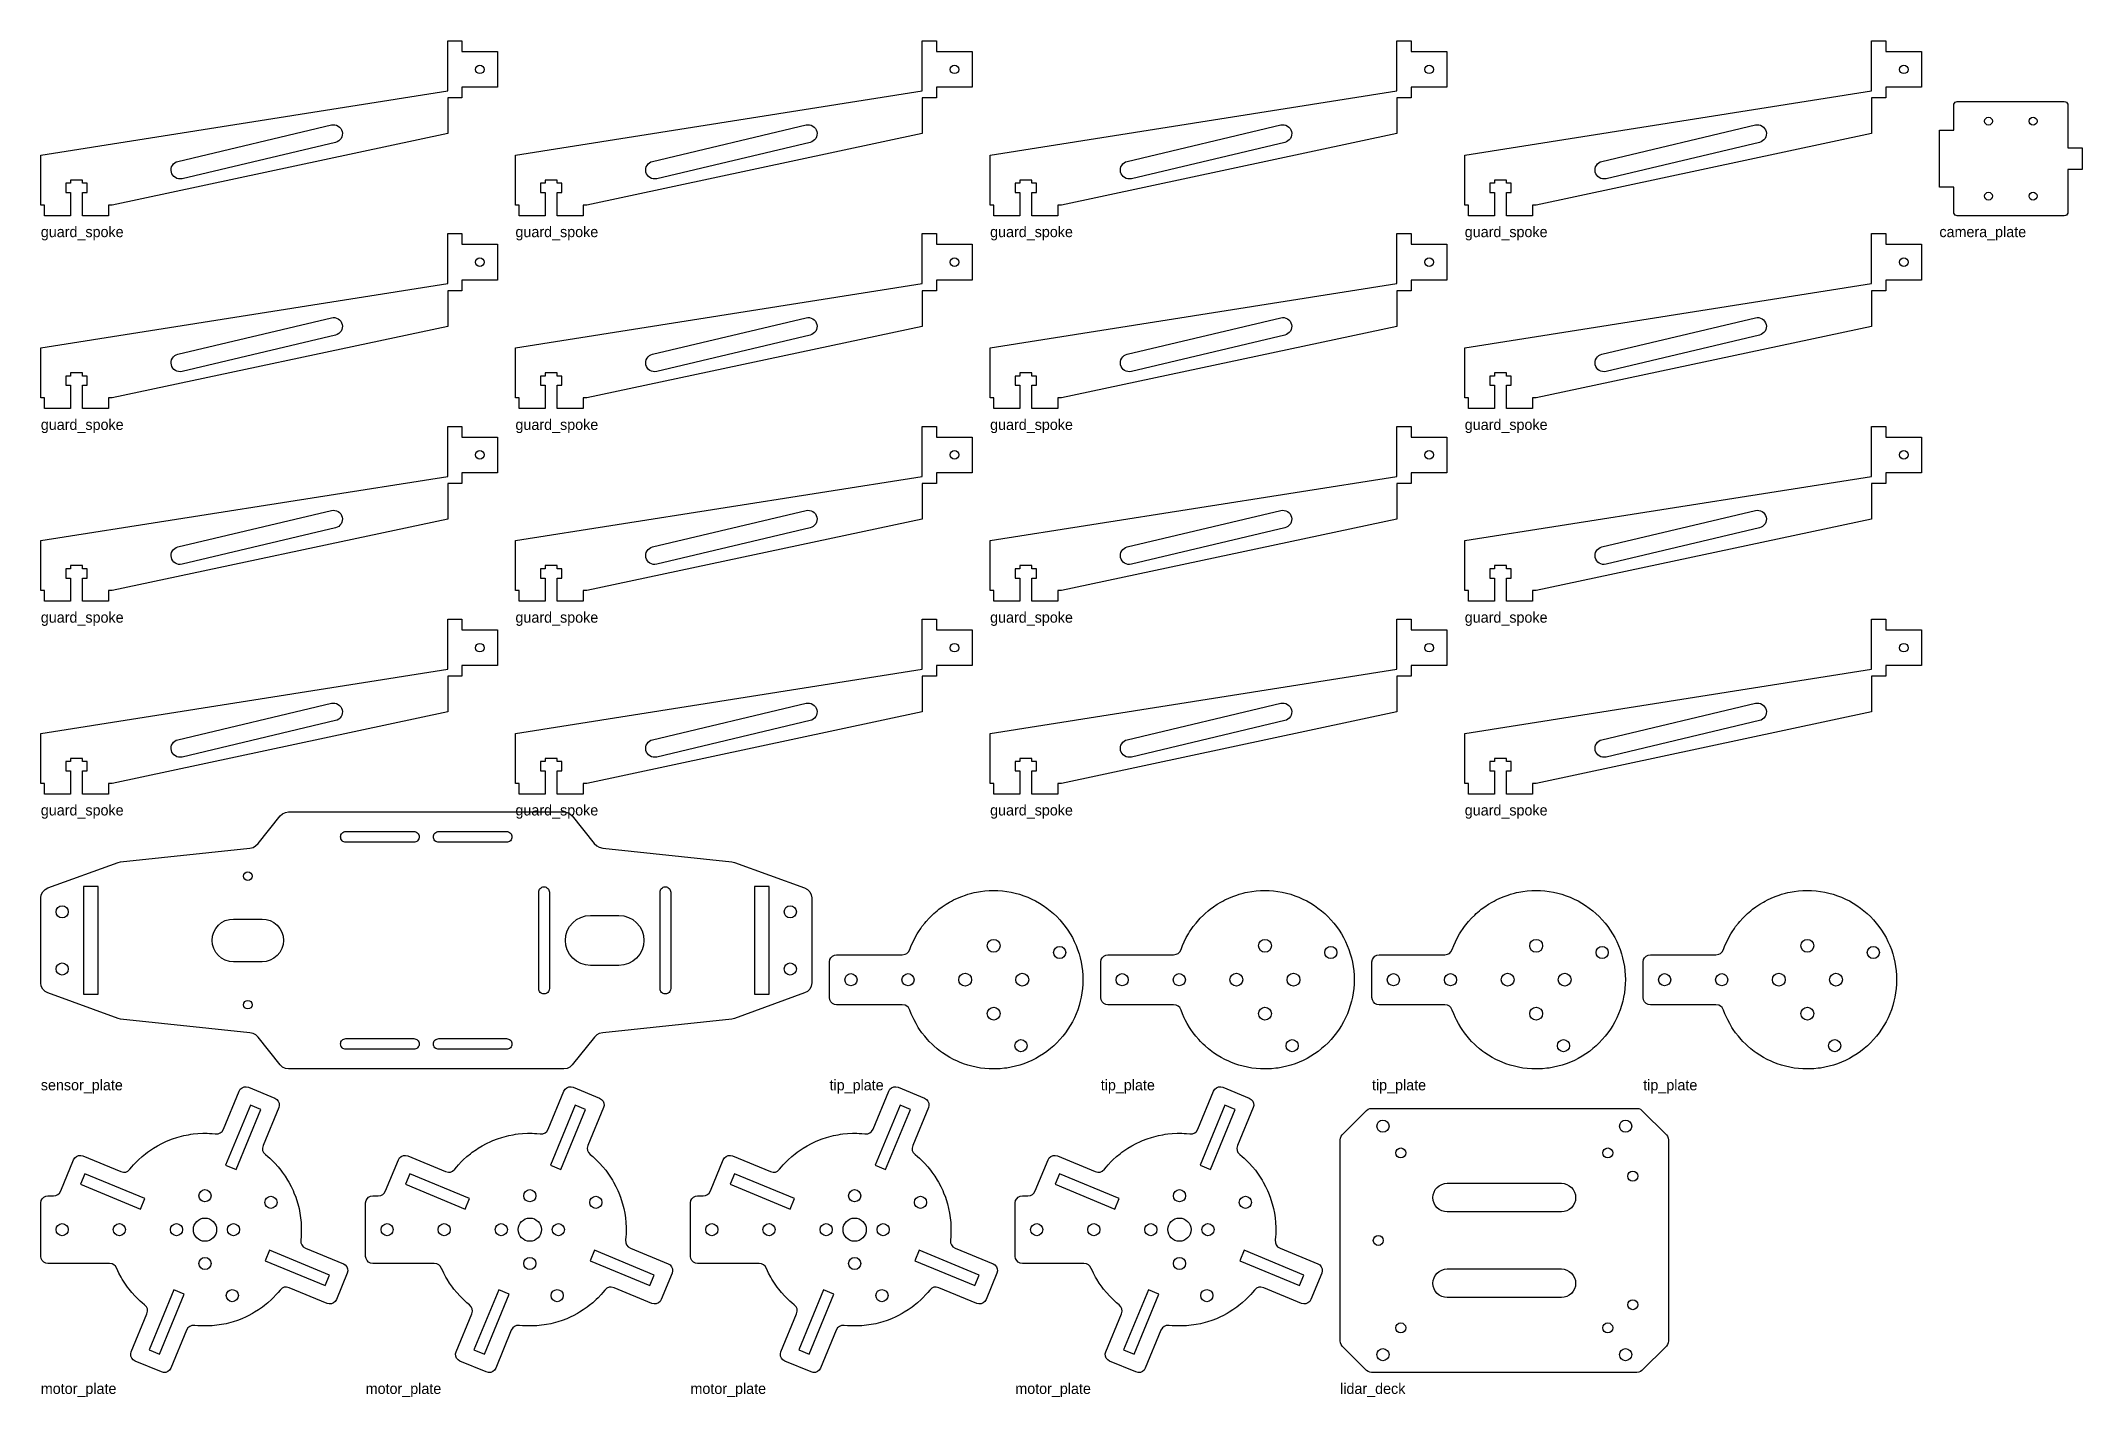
# Model space of a CAD drawing. Header units: millimetres. Extents: x 0 to 572, y -7 to 373.
import ezdxf

# ---------------------------------------------------------------- set-up
doc = ezdxf.new("R2010")
doc.units = ezdxf.units.MM
for name, color, linetype in [('CUT_INNER', 5, 'Continuous'), ('CUT_OUTER', 1, 'Continuous'), ('NOTES', 7, 'Continuous')]:
    doc.layers.add(name, color=color, linetype=linetype)

msp = doc.modelspace()

# ---------------------------------------------------------------- texts
at = {"layer": 'NOTES'}
for s, p in [('guard_spoke', (0, 318.04)), ('guard_spoke', (133, 318.04)), ('guard_spoke', (266, 318.04)), ('guard_spoke', (399, 318.04)), ('camera_plate', (532, 318.04)), ('guard_spoke', (0, 264.04)), ('guard_spoke', (133, 264.04)), ('guard_spoke', (266, 264.04)), ('guard_spoke', (399, 264.04)), ('guard_spoke', (0, 210.04)), ('guard_spoke', (133, 210.04)), ('guard_spoke', (266, 210.04)), ('guard_spoke', (399, 210.04)), ('guard_spoke', (0, 156.04)), ('guard_spoke', (133, 156.04)), ('guard_spoke', (266, 156.04)), ('guard_spoke', (399, 156.04)), ('sensor_plate', (0, 79.04)), ('tip_plate', (221, 79.04)), ('tip_plate', (297, 79.04)), ('tip_plate', (373, 79.04)), ('tip_plate', (449, 79.04)), ('motor_plate', (0, -6)), ('motor_plate', (91.02, -6)), ('motor_plate', (182.04, -6)), ('motor_plate', (273.05, -6)), ('lidar_deck', (364.07, -6))]:
    msp.add_text(s, height=3, dxfattribs=at).set_placement(p)

# ---------------------------------------------------------------- linework, layer by layer
at = {"layer": 'CUT_INNER'}
for points in [[(81.42, 349.47), (81.91, 349.53), (82.4, 349.5), (82.87, 349.38), (83.31, 349.16), (83.7, 348.87), (84.03, 348.5), (84.27, 348.08), (84.43, 347.61), (84.5, 347.13), (84.47, 346.64), (84.34, 346.16), (84.13, 345.72), (83.83, 345.33), (83.46, 345.01), (83.04, 344.76), (82.58, 344.6), (39.58, 334.4), (39.09, 334.34), (38.6, 334.37), (38.13, 334.49), (37.69, 334.71), (37.3, 335), (36.97, 335.37), (36.73, 335.8), (36.57, 336.26), (36.5, 336.74), (36.53, 337.23), (36.66, 337.71), (36.87, 338.15), (37.17, 338.54), (37.54, 338.86), (37.96, 339.11), (38.42, 339.27)], [(214.42, 349.47), (214.91, 349.53), (215.4, 349.5), (215.87, 349.38), (216.31, 349.16), (216.7, 348.87), (217.03, 348.5), (217.27, 348.08), (217.43, 347.61), (217.5, 347.13), (217.47, 346.64), (217.34, 346.16), (217.13, 345.72), (216.83, 345.33), (216.46, 345.01), (216.04, 344.76), (215.58, 344.6), (172.58, 334.4), (172.09, 334.34), (171.6, 334.37), (171.13, 334.49), (170.69, 334.71), (170.3, 335), (169.97, 335.37), (169.73, 335.8), (169.57, 336.26), (169.5, 336.74), (169.53, 337.23), (169.66, 337.71), (169.87, 338.15), (170.17, 338.54), (170.54, 338.86), (170.96, 339.11), (171.42, 339.27)], [(347.42, 349.47), (347.91, 349.53), (348.4, 349.5), (348.87, 349.38), (349.31, 349.16), (349.7, 348.87), (350.03, 348.5), (350.27, 348.08), (350.43, 347.61), (350.5, 347.13), (350.47, 346.64), (350.34, 346.16), (350.13, 345.72), (349.83, 345.33), (349.46, 345.01), (349.04, 344.76), (348.58, 344.6), (305.58, 334.4), (305.09, 334.34), (304.6, 334.37), (304.13, 334.49), (303.69, 334.71), (303.3, 335), (302.97, 335.37), (302.73, 335.8), (302.57, 336.26), (302.5, 336.74), (302.53, 337.23), (302.66, 337.71), (302.87, 338.15), (303.17, 338.54), (303.54, 338.86), (303.96, 339.11), (304.42, 339.27)], [(480.42, 349.47), (480.91, 349.53), (481.4, 349.5), (481.87, 349.38), (482.31, 349.16), (482.7, 348.87), (483.03, 348.5), (483.27, 348.08), (483.43, 347.61), (483.5, 347.13), (483.47, 346.64), (483.34, 346.16), (483.13, 345.72), (482.83, 345.33), (482.46, 345.01), (482.04, 344.76), (481.58, 344.6), (438.58, 334.4), (438.09, 334.34), (437.6, 334.37), (437.13, 334.49), (436.69, 334.71), (436.3, 335), (435.97, 335.37), (435.73, 335.8), (435.57, 336.26), (435.5, 336.74), (435.53, 337.23), (435.66, 337.71), (435.87, 338.15), (436.17, 338.54), (436.54, 338.86), (436.96, 339.11), (437.42, 339.27)], [(81.42, 295.47), (81.91, 295.53), (82.4, 295.5), (82.87, 295.38), (83.31, 295.16), (83.7, 294.87), (84.03, 294.5), (84.27, 294.08), (84.43, 293.61), (84.5, 293.13), (84.47, 292.64), (84.34, 292.16), (84.13, 291.72), (83.83, 291.33), (83.46, 291.01), (83.04, 290.76), (82.58, 290.6), (39.58, 280.4), (39.09, 280.34), (38.6, 280.37), (38.13, 280.49), (37.69, 280.71), (37.3, 281), (36.97, 281.37), (36.73, 281.8), (36.57, 282.26), (36.5, 282.74), (36.53, 283.23), (36.66, 283.71), (36.87, 284.15), (37.17, 284.54), (37.54, 284.86), (37.96, 285.11), (38.42, 285.27)], [(214.42, 295.47), (214.91, 295.53), (215.4, 295.5), (215.87, 295.38), (216.31, 295.16), (216.7, 294.87), (217.03, 294.5), (217.27, 294.08), (217.43, 293.61), (217.5, 293.13), (217.47, 292.64), (217.34, 292.16), (217.13, 291.72), (216.83, 291.33), (216.46, 291.01), (216.04, 290.76), (215.58, 290.6), (172.58, 280.4), (172.09, 280.34), (171.6, 280.37), (171.13, 280.49), (170.69, 280.71), (170.3, 281), (169.97, 281.37), (169.73, 281.8), (169.57, 282.26), (169.5, 282.74), (169.53, 283.23), (169.66, 283.71), (169.87, 284.15), (170.17, 284.54), (170.54, 284.86), (170.96, 285.11), (171.42, 285.27)], [(347.42, 295.47), (347.91, 295.53), (348.4, 295.5), (348.87, 295.38), (349.31, 295.16), (349.7, 294.87), (350.03, 294.5), (350.27, 294.08), (350.43, 293.61), (350.5, 293.13), (350.47, 292.64), (350.34, 292.16), (350.13, 291.72), (349.83, 291.33), (349.46, 291.01), (349.04, 290.76), (348.58, 290.6), (305.58, 280.4), (305.09, 280.34), (304.6, 280.37), (304.13, 280.49), (303.69, 280.71), (303.3, 281), (302.97, 281.37), (302.73, 281.8), (302.57, 282.26), (302.5, 282.74), (302.53, 283.23), (302.66, 283.71), (302.87, 284.15), (303.17, 284.54), (303.54, 284.86), (303.96, 285.11), (304.42, 285.27)], [(480.42, 295.47), (480.91, 295.53), (481.4, 295.5), (481.87, 295.38), (482.31, 295.16), (482.7, 294.87), (483.03, 294.5), (483.27, 294.08), (483.43, 293.61), (483.5, 293.13), (483.47, 292.64), (483.34, 292.16), (483.13, 291.72), (482.83, 291.33), (482.46, 291.01), (482.04, 290.76), (481.58, 290.6), (438.58, 280.4), (438.09, 280.34), (437.6, 280.37), (437.13, 280.49), (436.69, 280.71), (436.3, 281), (435.97, 281.37), (435.73, 281.8), (435.57, 282.26), (435.5, 282.74), (435.53, 283.23), (435.66, 283.71), (435.87, 284.15), (436.17, 284.54), (436.54, 284.86), (436.96, 285.11), (437.42, 285.27)], [(81.42, 241.47), (81.91, 241.53), (82.4, 241.5), (82.87, 241.38), (83.31, 241.16), (83.7, 240.87), (84.03, 240.5), (84.27, 240.08), (84.43, 239.61), (84.5, 239.13), (84.47, 238.64), (84.34, 238.16), (84.13, 237.72), (83.83, 237.33), (83.46, 237.01), (83.04, 236.76), (82.58, 236.6), (39.58, 226.4), (39.09, 226.34), (38.6, 226.37), (38.13, 226.49), (37.69, 226.71), (37.3, 227), (36.97, 227.37), (36.73, 227.8), (36.57, 228.26), (36.5, 228.74), (36.53, 229.23), (36.66, 229.71), (36.87, 230.15), (37.17, 230.54), (37.54, 230.86), (37.96, 231.11), (38.42, 231.27)], [(214.42, 241.47), (214.91, 241.53), (215.4, 241.5), (215.87, 241.38), (216.31, 241.16), (216.7, 240.87), (217.03, 240.5), (217.27, 240.08), (217.43, 239.61), (217.5, 239.13), (217.47, 238.64), (217.34, 238.16), (217.13, 237.72), (216.83, 237.33), (216.46, 237.01), (216.04, 236.76), (215.58, 236.6), (172.58, 226.4), (172.09, 226.34), (171.6, 226.37), (171.13, 226.49), (170.69, 226.71), (170.3, 227), (169.97, 227.37), (169.73, 227.8), (169.57, 228.26), (169.5, 228.74), (169.53, 229.23), (169.66, 229.71), (169.87, 230.15), (170.17, 230.54), (170.54, 230.86), (170.96, 231.11), (171.42, 231.27)], [(347.42, 241.47), (347.91, 241.53), (348.4, 241.5), (348.87, 241.38), (349.31, 241.16), (349.7, 240.87), (350.03, 240.5), (350.27, 240.08), (350.43, 239.61), (350.5, 239.13), (350.47, 238.64), (350.34, 238.16), (350.13, 237.72), (349.83, 237.33), (349.46, 237.01), (349.04, 236.76), (348.58, 236.6), (305.58, 226.4), (305.09, 226.34), (304.6, 226.37), (304.13, 226.49), (303.69, 226.71), (303.3, 227), (302.97, 227.37), (302.73, 227.8), (302.57, 228.26), (302.5, 228.74), (302.53, 229.23), (302.66, 229.71), (302.87, 230.15), (303.17, 230.54), (303.54, 230.86), (303.96, 231.11), (304.42, 231.27)], [(480.42, 241.47), (480.91, 241.53), (481.4, 241.5), (481.87, 241.38), (482.31, 241.16), (482.7, 240.87), (483.03, 240.5), (483.27, 240.08), (483.43, 239.61), (483.5, 239.13), (483.47, 238.64), (483.34, 238.16), (483.13, 237.72), (482.83, 237.33), (482.46, 237.01), (482.04, 236.76), (481.58, 236.6), (438.58, 226.4), (438.09, 226.34), (437.6, 226.37), (437.13, 226.49), (436.69, 226.71), (436.3, 227), (435.97, 227.37), (435.73, 227.8), (435.57, 228.26), (435.5, 228.74), (435.53, 229.23), (435.66, 229.71), (435.87, 230.15), (436.17, 230.54), (436.54, 230.86), (436.96, 231.11), (437.42, 231.27)], [(81.42, 187.47), (81.91, 187.53), (82.4, 187.5), (82.87, 187.38), (83.31, 187.16), (83.7, 186.87), (84.03, 186.5), (84.27, 186.08), (84.43, 185.61), (84.5, 185.13), (84.47, 184.64), (84.34, 184.16), (84.13, 183.72), (83.83, 183.33), (83.46, 183.01), (83.04, 182.76), (82.58, 182.6), (39.58, 172.4), (39.09, 172.34), (38.6, 172.37), (38.13, 172.49), (37.69, 172.71), (37.3, 173), (36.97, 173.37), (36.73, 173.8), (36.57, 174.26), (36.5, 174.74), (36.53, 175.23), (36.66, 175.71), (36.87, 176.15), (37.17, 176.54), (37.54, 176.86), (37.96, 177.11), (38.42, 177.27)], [(214.42, 187.47), (214.91, 187.53), (215.4, 187.5), (215.87, 187.38), (216.31, 187.16), (216.7, 186.87), (217.03, 186.5), (217.27, 186.08), (217.43, 185.61), (217.5, 185.13), (217.47, 184.64), (217.34, 184.16), (217.13, 183.72), (216.83, 183.33), (216.46, 183.01), (216.04, 182.76), (215.58, 182.6), (172.58, 172.4), (172.09, 172.34), (171.6, 172.37), (171.13, 172.49), (170.69, 172.71), (170.3, 173), (169.97, 173.37), (169.73, 173.8), (169.57, 174.26), (169.5, 174.74), (169.53, 175.23), (169.66, 175.71), (169.87, 176.15), (170.17, 176.54), (170.54, 176.86), (170.96, 177.11), (171.42, 177.27)], [(347.42, 187.47), (347.91, 187.53), (348.4, 187.5), (348.87, 187.38), (349.31, 187.16), (349.7, 186.87), (350.03, 186.5), (350.27, 186.08), (350.43, 185.61), (350.5, 185.13), (350.47, 184.64), (350.34, 184.16), (350.13, 183.72), (349.83, 183.33), (349.46, 183.01), (349.04, 182.76), (348.58, 182.6), (305.58, 172.4), (305.09, 172.34), (304.6, 172.37), (304.13, 172.49), (303.69, 172.71), (303.3, 173), (302.97, 173.37), (302.73, 173.8), (302.57, 174.26), (302.5, 174.74), (302.53, 175.23), (302.66, 175.71), (302.87, 176.15), (303.17, 176.54), (303.54, 176.86), (303.96, 177.11), (304.42, 177.27)], [(480.42, 187.47), (480.91, 187.53), (481.4, 187.5), (481.87, 187.38), (482.31, 187.16), (482.7, 186.87), (483.03, 186.5), (483.27, 186.08), (483.43, 185.61), (483.5, 185.13), (483.47, 184.64), (483.34, 184.16), (483.13, 183.72), (482.83, 183.33), (482.46, 183.01), (482.04, 182.76), (481.58, 182.6), (438.58, 172.4), (438.09, 172.34), (437.6, 172.37), (437.13, 172.49), (436.69, 172.71), (436.3, 173), (435.97, 173.37), (435.73, 173.8), (435.57, 174.26), (435.5, 174.74), (435.53, 175.23), (435.66, 175.71), (435.87, 176.15), (436.17, 176.54), (436.54, 176.86), (436.96, 177.11), (437.42, 177.27)], [(104.5, 151.54), (104.79, 151.51), (105.07, 151.42), (105.33, 151.28), (105.56, 151.1), (105.75, 150.87), (105.89, 150.61), (105.97, 150.33), (106, 150.04), (105.97, 149.74), (105.89, 149.46), (105.75, 149.2), (105.56, 148.97), (105.33, 148.79), (105.07, 148.65), (104.79, 148.56), (104.5, 148.54), (85.5, 148.54), (85.21, 148.56), (84.93, 148.65), (84.67, 148.79), (84.44, 148.97), (84.25, 149.2), (84.11, 149.46), (84.03, 149.74), (84, 150.04), (84.03, 150.33), (84.11, 150.61), (84.25, 150.87), (84.44, 151.1), (84.67, 151.28), (84.93, 151.42), (85.21, 151.51), (85.5, 151.54)], [(130.5, 151.54), (130.79, 151.51), (131.07, 151.42), (131.33, 151.28), (131.56, 151.1), (131.75, 150.87), (131.89, 150.61), (131.97, 150.33), (132, 150.04), (131.97, 149.74), (131.89, 149.46), (131.75, 149.2), (131.56, 148.97), (131.33, 148.79), (131.07, 148.65), (130.79, 148.56), (130.5, 148.54), (111.5, 148.54), (111.21, 148.56), (110.93, 148.65), (110.67, 148.79), (110.44, 148.97), (110.25, 149.2), (110.11, 149.46), (110.03, 149.74), (110, 150.04), (110.03, 150.33), (110.11, 150.61), (110.25, 150.87), (110.44, 151.1), (110.67, 151.28), (110.93, 151.42), (111.21, 151.51), (111.5, 151.54)], [(16.08, 105.96), (16.08, 136.11), (11.92, 136.11), (11.92, 105.96)], [(139.5, 134.54), (139.53, 134.83), (139.61, 135.11), (139.75, 135.37), (139.94, 135.6), (140.17, 135.78), (140.43, 135.92), (140.71, 136.01), (141, 136.04), (141.29, 136.01), (141.57, 135.92), (141.83, 135.78), (142.06, 135.6), (142.25, 135.37), (142.39, 135.11), (142.47, 134.83), (142.5, 134.54), (142.5, 107.54), (142.47, 107.24), (142.39, 106.96), (142.25, 106.7), (142.06, 106.47), (141.83, 106.29), (141.57, 106.15), (141.29, 106.06), (141, 106.04), (140.71, 106.06), (140.43, 106.15), (140.17, 106.29), (139.94, 106.47), (139.75, 106.7), (139.61, 106.96), (139.53, 107.24), (139.5, 107.54)], [(173.5, 134.54), (173.53, 134.83), (173.61, 135.11), (173.75, 135.37), (173.94, 135.6), (174.17, 135.78), (174.43, 135.92), (174.71, 136.01), (175, 136.04), (175.29, 136.01), (175.57, 135.92), (175.83, 135.78), (176.06, 135.6), (176.25, 135.37), (176.39, 135.11), (176.47, 134.83), (176.5, 134.54), (176.5, 107.54), (176.47, 107.24), (176.39, 106.96), (176.25, 106.7), (176.06, 106.47), (175.83, 106.29), (175.57, 106.15), (175.29, 106.06), (175, 106.04), (174.71, 106.06), (174.43, 106.15), (174.17, 106.29), (173.94, 106.47), (173.75, 106.7), (173.61, 106.96), (173.53, 107.24), (173.5, 107.54)], [(204.07, 105.96), (204.07, 136.11), (199.93, 136.11), (199.93, 105.96)], [(62, 127.04), (63.17, 126.92), (64.3, 126.58), (65.33, 126.02), (66.24, 125.28), (66.99, 124.37), (67.54, 123.33), (67.88, 122.21), (68, 121.04), (67.88, 119.87), (67.54, 118.74), (66.99, 117.7), (66.24, 116.79), (65.33, 116.05), (64.3, 115.49), (63.17, 115.15), (62, 115.04), (54, 115.04), (52.83, 115.15), (51.7, 115.49), (50.67, 116.05), (49.76, 116.79), (49.01, 117.7), (48.46, 118.74), (48.12, 119.87), (48, 121.04), (48.12, 122.21), (48.46, 123.33), (49.01, 124.37), (49.76, 125.28), (50.67, 126.02), (51.7, 126.58), (52.83, 126.92), (54, 127.04)], [(162, 128.04), (163.37, 127.9), (164.68, 127.5), (165.89, 126.86), (166.95, 125.99), (167.82, 124.92), (168.47, 123.71), (168.87, 122.4), (169, 121.04), (168.87, 119.67), (168.47, 118.36), (167.82, 117.15), (166.95, 116.09), (165.89, 115.22), (164.68, 114.57), (163.37, 114.17), (162, 114.04), (154, 114.04), (152.63, 114.17), (151.32, 114.57), (150.11, 115.22), (149.05, 116.09), (148.18, 117.15), (147.53, 118.36), (147.13, 119.67), (147, 121.04), (147.13, 122.4), (147.53, 123.71), (148.18, 124.92), (149.05, 125.99), (150.11, 126.86), (151.32, 127.5), (152.63, 127.9), (154, 128.04)], [(104.5, 93.54), (104.79, 93.51), (105.07, 93.42), (105.33, 93.28), (105.56, 93.1), (105.75, 92.87), (105.89, 92.61), (105.97, 92.33), (106, 92.04), (105.97, 91.74), (105.89, 91.46), (105.75, 91.2), (105.56, 90.97), (105.33, 90.79), (105.07, 90.65), (104.79, 90.56), (104.5, 90.54), (85.5, 90.54), (85.21, 90.56), (84.93, 90.65), (84.67, 90.79), (84.44, 90.97), (84.25, 91.2), (84.11, 91.46), (84.03, 91.74), (84, 92.04), (84.03, 92.33), (84.11, 92.61), (84.25, 92.87), (84.44, 93.1), (84.67, 93.28), (84.93, 93.42), (85.21, 93.51), (85.5, 93.54)], [(130.5, 93.54), (130.79, 93.51), (131.07, 93.42), (131.33, 93.28), (131.56, 93.1), (131.75, 92.87), (131.89, 92.61), (131.97, 92.33), (132, 92.04), (131.97, 91.74), (131.89, 91.46), (131.75, 91.2), (131.56, 90.97), (131.33, 90.79), (131.07, 90.65), (130.79, 90.56), (130.5, 90.54), (111.5, 90.54), (111.21, 90.56), (110.93, 90.65), (110.67, 90.79), (110.44, 90.97), (110.25, 91.2), (110.11, 91.46), (110.03, 91.74), (110, 92.04), (110.03, 92.33), (110.11, 92.61), (110.25, 92.87), (110.44, 93.1), (110.67, 93.28), (110.93, 93.42), (111.21, 93.51), (111.5, 93.54)], [(61.64, 73.67), (58.73, 74.87), (51.79, 58.1), (54.7, 56.9)], [(152.66, 73.67), (149.75, 74.87), (142.8, 58.1), (145.72, 56.9)], [(243.68, 73.67), (240.77, 74.87), (233.82, 58.1), (236.73, 56.9)], [(334.7, 73.67), (331.79, 74.87), (324.84, 58.1), (327.75, 56.9)], [(12.35, 55.66), (11.14, 52.75), (27.91, 45.8), (29.12, 48.72)], [(103.37, 55.66), (102.16, 52.75), (118.93, 45.8), (120.14, 48.72)], [(194.39, 55.66), (193.18, 52.75), (209.95, 45.8), (211.15, 48.72)], [(285.4, 55.66), (284.2, 52.75), (300.97, 45.8), (302.17, 48.72)], [(426.07, 53), (426.85, 52.92), (427.6, 52.7), (428.29, 52.33), (428.9, 51.83), (429.4, 51.22), (429.77, 50.53), (429.99, 49.78), (430.07, 49), (429.99, 48.22), (429.77, 47.47), (429.4, 46.78), (428.9, 46.17), (428.29, 45.67), (427.6, 45.3), (426.85, 45.08), (426.07, 45), (394.07, 45), (393.29, 45.08), (392.54, 45.3), (391.85, 45.67), (391.24, 46.17), (390.75, 46.78), (390.38, 47.47), (390.15, 48.22), (390.07, 49), (390.15, 49.78), (390.38, 50.53), (390.75, 51.22), (391.24, 51.83), (391.85, 52.33), (392.54, 52.7), (393.29, 52.92), (394.07, 53)], [(79.65, 24.37), (80.86, 27.28), (64.09, 34.23), (62.88, 31.32)], [(170.67, 24.37), (171.87, 27.28), (155.1, 34.23), (153.9, 31.32)], [(261.69, 24.37), (262.89, 27.28), (246.12, 34.23), (244.92, 31.32)], [(352.7, 24.37), (353.91, 27.28), (337.14, 34.23), (335.94, 31.32)], [(426.07, 29), (426.85, 28.92), (427.6, 28.7), (428.29, 28.33), (428.9, 27.83), (429.4, 27.22), (429.77, 26.53), (429.99, 25.78), (430.07, 25), (429.99, 24.22), (429.77, 23.47), (429.4, 22.78), (428.9, 22.17), (428.29, 21.67), (427.6, 21.3), (426.85, 21.08), (426.07, 21), (394.07, 21), (393.29, 21.08), (392.54, 21.3), (391.85, 21.67), (391.24, 22.17), (390.75, 22.78), (390.38, 23.47), (390.15, 24.22), (390.07, 25), (390.15, 25.78), (390.38, 26.53), (390.75, 27.22), (391.24, 27.83), (391.85, 28.33), (392.54, 28.7), (393.29, 28.92), (394.07, 29)], [(30.36, 6.37), (33.27, 5.16), (40.21, 21.93), (37.3, 23.14)], [(121.37, 6.37), (124.28, 5.16), (131.23, 21.93), (128.32, 23.14)], [(212.39, 6.37), (215.3, 5.16), (222.25, 21.93), (219.34, 23.14)], [(303.41, 6.37), (306.32, 5.16), (313.27, 21.93), (310.36, 23.14)]]:
    msp.add_lwpolyline(points, close=True, dxfattribs=at)
for centre, radius in [((123, 365.04), 1.2), ((256, 365.04), 1.2), ((389, 365.04), 1.2), ((522, 365.04), 1.2), ((545.75, 350.54), 1.1), ((558.25, 350.54), 1.1), ((545.75, 329.54), 1.1), ((558.25, 329.54), 1.1), ((123, 311.04), 1.2), ((256, 311.04), 1.2), ((389, 311.04), 1.2), ((522, 311.04), 1.2), ((123, 257.04), 1.2), ((256, 257.04), 1.2), ((389, 257.04), 1.2), ((522, 257.04), 1.2), ((123, 203.04), 1.2), ((256, 203.04), 1.2), ((389, 203.04), 1.2), ((522, 203.04), 1.2), ((58, 139.04), 1.2), ((6, 129.04), 1.7), ((210, 129.04), 1.7), ((267, 119.53), 1.8), ((343, 119.53), 1.8), ((419, 119.53), 1.8), ((495, 119.53), 1.8), ((6, 113.04), 1.7), ((210, 113.04), 1.7), ((285.48, 117.68), 1.7), ((361.48, 117.68), 1.7), ((437.48, 117.68), 1.7), ((513.48, 117.68), 1.7), ((227, 110.03), 1.7), ((243, 110.03), 1.7), ((259, 110.03), 1.8), ((275, 110.03), 1.8), ((303, 110.03), 1.7), ((319, 110.03), 1.7), ((335, 110.03), 1.8), ((351, 110.03), 1.8), ((379, 110.03), 1.7), ((395, 110.03), 1.7), ((411, 110.03), 1.8), ((427, 110.03), 1.8), ((455, 110.03), 1.7), ((471, 110.03), 1.7), ((487, 110.03), 1.8), ((503, 110.03), 1.8), ((58, 103.04), 1.2), ((267, 100.53), 1.8), ((343, 100.53), 1.8), ((419, 100.53), 1.8), ((495, 100.53), 1.8), ((274.65, 91.55), 1.7), ((350.65, 91.55), 1.7), ((426.65, 91.55), 1.7), ((502.65, 91.55), 1.7), ((376.07, 69), 1.7), ((444.07, 69), 1.7), ((381.07, 61.5), 1.4), ((439.07, 61.5), 1.4), ((446.07, 55), 1.4), ((46, 49.52), 1.7), ((64.48, 47.67), 1.7), ((137.02, 49.52), 1.7), ((155.5, 47.67), 1.7), ((228.04, 49.52), 1.7), ((246.51, 47.67), 1.7), ((319.05, 49.52), 1.7), ((337.53, 47.67), 1.7), ((6, 40.02), 1.7), ((22, 40.02), 1.7), ((38, 40.02), 1.7), ((46, 40.02), 3.25), ((54, 40.02), 1.7), ((97.02, 40.02), 1.7), ((113.02, 40.02), 1.7), ((129.02, 40.02), 1.7), ((137.02, 40.02), 3.25), ((145.02, 40.02), 1.7), ((188.04, 40.02), 1.7), ((204.04, 40.02), 1.7), ((220.04, 40.02), 1.7), ((228.04, 40.02), 3.25), ((236.04, 40.02), 1.7), ((279.05, 40.02), 1.7), ((295.05, 40.02), 1.7), ((311.05, 40.02), 1.7), ((319.05, 40.02), 3.25), ((327.05, 40.02), 1.7), ((374.77, 37), 1.4), ((46, 30.52), 1.7), ((137.02, 30.52), 1.7), ((228.04, 30.52), 1.7), ((319.05, 30.52), 1.7), ((53.65, 21.54), 1.7), ((144.67, 21.54), 1.7), ((235.69, 21.54), 1.7), ((326.71, 21.54), 1.7), ((446.07, 19), 1.4), ((381.07, 12.5), 1.4), ((439.07, 12.5), 1.4), ((376.07, 5), 1.7), ((444.07, 5), 1.7)]:
    msp.add_circle(centre, radius, dxfattribs=at)
at = {"layer": 'CUT_OUTER'}
for points in [[(11.7, 324.04), (11.7, 330.54), (13, 330.54), (13, 333.14), (11.7, 333.14), (11.7, 334.04), (8.3, 334.04), (8.3, 333.14), (7, 333.14), (7, 330.54), (8.3, 330.54), (8.3, 324.04), (1, 324.04), (1, 327.04), (0, 327.04), (0, 341.04), (114, 359.04), (114, 373.04), (118, 373.04), (118, 370.04), (128, 370.04), (128, 360.04), (118, 360.04), (118, 357.04), (114, 357.04), (114, 347.04), (20, 327.04), (19, 327.04), (19, 324.04)], [(144.7, 324.04), (144.7, 330.54), (146, 330.54), (146, 333.14), (144.7, 333.14), (144.7, 334.04), (141.3, 334.04), (141.3, 333.14), (140, 333.14), (140, 330.54), (141.3, 330.54), (141.3, 324.04), (134, 324.04), (134, 327.04), (133, 327.04), (133, 341.04), (247, 359.04), (247, 373.04), (251, 373.04), (251, 370.04), (261, 370.04), (261, 360.04), (251, 360.04), (251, 357.04), (247, 357.04), (247, 347.04), (153, 327.04), (152, 327.04), (152, 324.04)], [(277.7, 324.04), (277.7, 330.54), (279, 330.54), (279, 333.14), (277.7, 333.14), (277.7, 334.04), (274.3, 334.04), (274.3, 333.14), (273, 333.14), (273, 330.54), (274.3, 330.54), (274.3, 324.04), (267, 324.04), (267, 327.04), (266, 327.04), (266, 341.04), (380, 359.04), (380, 373.04), (384, 373.04), (384, 370.04), (394, 370.04), (394, 360.04), (384, 360.04), (384, 357.04), (380, 357.04), (380, 347.04), (286, 327.04), (285, 327.04), (285, 324.04)], [(410.7, 324.04), (410.7, 330.54), (412, 330.54), (412, 333.14), (410.7, 333.14), (410.7, 334.04), (407.3, 334.04), (407.3, 333.14), (406, 333.14), (406, 330.54), (407.3, 330.54), (407.3, 324.04), (400, 324.04), (400, 327.04), (399, 327.04), (399, 341.04), (513, 359.04), (513, 373.04), (517, 373.04), (517, 370.04), (527, 370.04), (527, 360.04), (517, 360.04), (517, 357.04), (513, 357.04), (513, 347.04), (419, 327.04), (418, 327.04), (418, 324.04)], [(572, 343.04), (572, 337.04), (568, 337.04), (568, 325.04), (567.95, 324.73), (567.81, 324.45), (567.59, 324.23), (567.31, 324.08), (567, 324.04), (537, 324.04), (536.69, 324.08), (536.41, 324.23), (536.19, 324.45), (536.05, 324.73), (536, 325.04), (536, 332.04), (532, 332.04), (532, 348.04), (536, 348.04), (536, 355.04), (536.05, 355.34), (536.19, 355.62), (536.41, 355.84), (536.69, 355.99), (537, 356.04), (567, 356.04), (567.31, 355.99), (567.59, 355.84), (567.81, 355.62), (567.95, 355.34), (568, 355.04), (568, 343.04)], [(11.7, 270.04), (11.7, 276.54), (13, 276.54), (13, 279.14), (11.7, 279.14), (11.7, 280.04), (8.3, 280.04), (8.3, 279.14), (7, 279.14), (7, 276.54), (8.3, 276.54), (8.3, 270.04), (1, 270.04), (1, 273.04), (0, 273.04), (0, 287.04), (114, 305.04), (114, 319.04), (118, 319.04), (118, 316.04), (128, 316.04), (128, 306.04), (118, 306.04), (118, 303.04), (114, 303.04), (114, 293.04), (20, 273.04), (19, 273.04), (19, 270.04)], [(144.7, 270.04), (144.7, 276.54), (146, 276.54), (146, 279.14), (144.7, 279.14), (144.7, 280.04), (141.3, 280.04), (141.3, 279.14), (140, 279.14), (140, 276.54), (141.3, 276.54), (141.3, 270.04), (134, 270.04), (134, 273.04), (133, 273.04), (133, 287.04), (247, 305.04), (247, 319.04), (251, 319.04), (251, 316.04), (261, 316.04), (261, 306.04), (251, 306.04), (251, 303.04), (247, 303.04), (247, 293.04), (153, 273.04), (152, 273.04), (152, 270.04)], [(277.7, 270.04), (277.7, 276.54), (279, 276.54), (279, 279.14), (277.7, 279.14), (277.7, 280.04), (274.3, 280.04), (274.3, 279.14), (273, 279.14), (273, 276.54), (274.3, 276.54), (274.3, 270.04), (267, 270.04), (267, 273.04), (266, 273.04), (266, 287.04), (380, 305.04), (380, 319.04), (384, 319.04), (384, 316.04), (394, 316.04), (394, 306.04), (384, 306.04), (384, 303.04), (380, 303.04), (380, 293.04), (286, 273.04), (285, 273.04), (285, 270.04)], [(410.7, 270.04), (410.7, 276.54), (412, 276.54), (412, 279.14), (410.7, 279.14), (410.7, 280.04), (407.3, 280.04), (407.3, 279.14), (406, 279.14), (406, 276.54), (407.3, 276.54), (407.3, 270.04), (400, 270.04), (400, 273.04), (399, 273.04), (399, 287.04), (513, 305.04), (513, 319.04), (517, 319.04), (517, 316.04), (527, 316.04), (527, 306.04), (517, 306.04), (517, 303.04), (513, 303.04), (513, 293.04), (419, 273.04), (418, 273.04), (418, 270.04)], [(11.7, 216.04), (11.7, 222.54), (13, 222.54), (13, 225.14), (11.7, 225.14), (11.7, 226.04), (8.3, 226.04), (8.3, 225.14), (7, 225.14), (7, 222.54), (8.3, 222.54), (8.3, 216.04), (1, 216.04), (1, 219.04), (0, 219.04), (0, 233.04), (114, 251.04), (114, 265.04), (118, 265.04), (118, 262.04), (128, 262.04), (128, 252.04), (118, 252.04), (118, 249.04), (114, 249.04), (114, 239.04), (20, 219.04), (19, 219.04), (19, 216.04)], [(144.7, 216.04), (144.7, 222.54), (146, 222.54), (146, 225.14), (144.7, 225.14), (144.7, 226.04), (141.3, 226.04), (141.3, 225.14), (140, 225.14), (140, 222.54), (141.3, 222.54), (141.3, 216.04), (134, 216.04), (134, 219.04), (133, 219.04), (133, 233.04), (247, 251.04), (247, 265.04), (251, 265.04), (251, 262.04), (261, 262.04), (261, 252.04), (251, 252.04), (251, 249.04), (247, 249.04), (247, 239.04), (153, 219.04), (152, 219.04), (152, 216.04)], [(277.7, 216.04), (277.7, 222.54), (279, 222.54), (279, 225.14), (277.7, 225.14), (277.7, 226.04), (274.3, 226.04), (274.3, 225.14), (273, 225.14), (273, 222.54), (274.3, 222.54), (274.3, 216.04), (267, 216.04), (267, 219.04), (266, 219.04), (266, 233.04), (380, 251.04), (380, 265.04), (384, 265.04), (384, 262.04), (394, 262.04), (394, 252.04), (384, 252.04), (384, 249.04), (380, 249.04), (380, 239.04), (286, 219.04), (285, 219.04), (285, 216.04)], [(410.7, 216.04), (410.7, 222.54), (412, 222.54), (412, 225.14), (410.7, 225.14), (410.7, 226.04), (407.3, 226.04), (407.3, 225.14), (406, 225.14), (406, 222.54), (407.3, 222.54), (407.3, 216.04), (400, 216.04), (400, 219.04), (399, 219.04), (399, 233.04), (513, 251.04), (513, 265.04), (517, 265.04), (517, 262.04), (527, 262.04), (527, 252.04), (517, 252.04), (517, 249.04), (513, 249.04), (513, 239.04), (419, 219.04), (418, 219.04), (418, 216.04)], [(11.7, 162.04), (11.7, 168.54), (13, 168.54), (13, 171.14), (11.7, 171.14), (11.7, 172.04), (8.3, 172.04), (8.3, 171.14), (7, 171.14), (7, 168.54), (8.3, 168.54), (8.3, 162.04), (1, 162.04), (1, 165.04), (0, 165.04), (0, 179.04), (114, 197.04), (114, 211.04), (118, 211.04), (118, 208.04), (128, 208.04), (128, 198.04), (118, 198.04), (118, 195.04), (114, 195.04), (114, 185.04), (20, 165.04), (19, 165.04), (19, 162.04)], [(144.7, 162.04), (144.7, 168.54), (146, 168.54), (146, 171.14), (144.7, 171.14), (144.7, 172.04), (141.3, 172.04), (141.3, 171.14), (140, 171.14), (140, 168.54), (141.3, 168.54), (141.3, 162.04), (134, 162.04), (134, 165.04), (133, 165.04), (133, 179.04), (247, 197.04), (247, 211.04), (251, 211.04), (251, 208.04), (261, 208.04), (261, 198.04), (251, 198.04), (251, 195.04), (247, 195.04), (247, 185.04), (153, 165.04), (152, 165.04), (152, 162.04)], [(277.7, 162.04), (277.7, 168.54), (279, 168.54), (279, 171.14), (277.7, 171.14), (277.7, 172.04), (274.3, 172.04), (274.3, 171.14), (273, 171.14), (273, 168.54), (274.3, 168.54), (274.3, 162.04), (267, 162.04), (267, 165.04), (266, 165.04), (266, 179.04), (380, 197.04), (380, 211.04), (384, 211.04), (384, 208.04), (394, 208.04), (394, 198.04), (384, 198.04), (384, 195.04), (380, 195.04), (380, 185.04), (286, 165.04), (285, 165.04), (285, 162.04)], [(410.7, 162.04), (410.7, 168.54), (412, 168.54), (412, 171.14), (410.7, 171.14), (410.7, 172.04), (407.3, 172.04), (407.3, 171.14), (406, 171.14), (406, 168.54), (407.3, 168.54), (407.3, 162.04), (400, 162.04), (400, 165.04), (399, 165.04), (399, 179.04), (513, 197.04), (513, 211.04), (517, 211.04), (517, 208.04), (527, 208.04), (527, 198.04), (517, 198.04), (517, 195.04), (513, 195.04), (513, 185.04), (419, 165.04), (418, 165.04), (418, 162.04)], [(0, 132.93), (0.14, 133.84), (0.54, 134.66), (1.17, 135.31), (1.97, 135.75), (21.65, 142.91), (22.37, 143.07), (58.55, 146.88), (59.51, 147.11), (60.19, 147.49), (60.9, 148.17), (67.1, 155.91), (67.75, 156.52), (68.56, 156.9), (69.44, 157.04), (146.56, 157.04), (147.44, 156.9), (148.25, 156.52), (148.9, 155.91), (155.09, 148.17), (155.8, 147.49), (156.49, 147.12), (157.44, 146.89), (193.63, 143.07), (194.35, 142.91), (214.03, 135.75), (214.83, 135.31), (215.46, 134.66), (215.86, 133.84), (216, 132.93), (216, 109.14), (215.86, 108.23), (215.46, 107.42), (214.83, 106.76), (214.03, 106.32), (194.35, 99.16), (193.63, 99), (157.45, 95.19), (156.49, 94.96), (155.81, 94.58), (155.1, 93.9), (148.9, 86.16), (148.25, 85.55), (147.44, 85.17), (146.56, 85.04), (69.44, 85.04), (68.56, 85.17), (67.75, 85.56), (67.1, 86.16), (60.91, 93.9), (60.2, 94.58), (59.51, 94.95), (58.56, 95.18), (22.37, 99), (21.65, 99.16), (1.97, 106.32), (1.17, 106.76), (0.54, 107.42), (0.14, 108.23), (0, 109.14)], [(223, 103.03), (222.38, 103.13), (221.82, 103.41), (221.38, 103.85), (221.1, 104.41), (221, 105.03), (221, 115.03), (221.1, 115.65), (221.38, 116.2), (221.82, 116.65), (222.38, 116.93), (223, 117.03), (241.39, 117.03), (242.15, 117.15), (242.69, 117.42), (243.13, 117.85), (243.49, 118.54), (243.91, 119.62), (244.39, 120.69), (244.96, 121.83), (245.54, 122.86), (245.89, 123.42), (246.55, 124.4), (246.91, 124.9), (247.69, 125.91), (248.09, 126.38), (248.88, 127.25), (249.78, 128.15), (250.23, 128.57), (251.12, 129.34), (251.64, 129.75), (252.58, 130.45), (253.65, 131.16), (254.66, 131.77), (255.19, 132.06), (255.78, 132.37), (256.85, 132.87), (258.03, 133.36), (259.13, 133.76), (259.77, 133.96), (260.9, 134.27), (261.5, 134.42), (262.15, 134.55), (263.31, 134.75), (264.53, 134.91), (265.75, 135), (266.98, 135.03), (268.2, 135), (269.43, 134.91), (270.64, 134.76), (271.85, 134.55), (273.05, 134.28), (274.23, 133.96), (275.4, 133.57), (276.54, 133.13), (277.67, 132.64), (278.76, 132.09), (279.83, 131.48), (280.87, 130.83), (281.87, 130.12), (282.84, 129.37), (283.77, 128.57), (284.66, 127.72), (285.51, 126.84), (286.31, 125.91), (287.07, 124.94), (287.77, 123.94), (288.43, 122.9), (289.04, 121.83), (289.59, 120.74), (290.09, 119.62), (290.53, 118.47), (290.92, 117.31), (291.24, 116.13), (291.51, 114.93), (291.73, 113.72), (291.88, 112.5), (291.97, 111.28), (292, 110.05), (291.97, 108.83), (291.88, 107.6), (291.73, 106.38), (291.52, 105.18), (291.26, 103.98), (290.93, 102.79), (290.55, 101.63), (290.11, 100.48), (289.61, 99.36), (289.06, 98.27), (288.46, 97.2), (287.8, 96.16), (287.09, 95.16), (286.34, 94.19), (285.54, 93.26), (284.69, 92.37), (283.81, 91.52), (282.88, 90.72), (281.91, 89.96), (280.91, 89.26), (279.87, 88.6), (278.81, 87.99), (277.71, 87.44), (276.59, 86.94), (275.45, 86.5), (274.28, 86.11), (273.1, 85.78), (271.9, 85.51), (270.69, 85.3), (270.04, 85.21), (268.81, 85.09), (267.64, 85.04), (266.41, 85.04), (265.75, 85.06), (264.53, 85.15), (263.31, 85.3), (262.1, 85.51), (260.9, 85.78), (259.72, 86.11), (258.55, 86.5), (257.46, 86.92), (256.85, 87.18), (255.74, 87.71), (254.7, 88.26), (253.65, 88.89), (252.63, 89.57), (252.09, 89.96), (251.16, 90.69), (250.23, 91.49), (249.74, 91.94), (248.91, 92.77), (248.46, 93.26), (247.66, 94.19), (246.91, 95.16), (246.23, 96.12), (245.87, 96.67), (245.24, 97.73), (244.68, 98.77), (244.39, 99.36), (243.91, 100.44), (243.49, 101.52), (243.13, 102.21), (242.69, 102.64), (242.15, 102.91), (241.39, 103.03)], [(299, 103.03), (298.38, 103.13), (297.82, 103.41), (297.38, 103.85), (297.1, 104.41), (297, 105.03), (297, 115.03), (297.1, 115.65), (297.38, 116.2), (297.82, 116.65), (298.38, 116.93), (299, 117.03), (317.39, 117.03), (318.15, 117.15), (318.69, 117.42), (319.13, 117.85), (319.49, 118.54), (319.91, 119.62), (320.39, 120.69), (320.96, 121.83), (321.54, 122.86), (321.89, 123.42), (322.55, 124.4), (322.91, 124.9), (323.69, 125.91), (324.09, 126.38), (324.88, 127.25), (325.78, 128.15), (326.23, 128.57), (327.12, 129.34), (327.64, 129.75), (328.58, 130.45), (329.65, 131.16), (330.66, 131.77), (331.19, 132.06), (331.78, 132.37), (332.85, 132.87), (334.03, 133.36), (335.13, 133.76), (335.77, 133.96), (336.9, 134.27), (337.5, 134.42), (338.15, 134.55), (339.31, 134.75), (340.52, 134.91), (341.75, 135), (342.98, 135.03), (344.2, 135), (345.43, 134.91), (346.64, 134.76), (347.85, 134.55), (349.05, 134.28), (350.23, 133.96), (351.4, 133.57), (352.54, 133.13), (353.67, 132.64), (354.76, 132.09), (355.83, 131.48), (356.87, 130.83), (357.87, 130.12), (358.84, 129.37), (359.77, 128.57), (360.66, 127.72), (361.51, 126.84), (362.31, 125.91), (363.07, 124.94), (363.77, 123.94), (364.43, 122.9), (365.04, 121.83), (365.59, 120.74), (366.09, 119.62), (366.53, 118.47), (366.92, 117.31), (367.24, 116.13), (367.51, 114.93), (367.73, 113.72), (367.88, 112.5), (367.97, 111.28), (368, 110.05), (367.97, 108.83), (367.88, 107.6), (367.73, 106.38), (367.52, 105.18), (367.26, 103.98), (366.93, 102.79), (366.55, 101.63), (366.11, 100.48), (365.61, 99.36), (365.06, 98.27), (364.46, 97.2), (363.8, 96.16), (363.09, 95.16), (362.34, 94.19), (361.54, 93.26), (360.69, 92.37), (359.81, 91.52), (358.88, 90.72), (357.91, 89.96), (356.91, 89.26), (355.87, 88.6), (354.81, 87.99), (353.71, 87.44), (352.59, 86.94), (351.44, 86.5), (350.28, 86.11), (349.1, 85.78), (347.9, 85.51), (346.69, 85.3), (346.04, 85.21), (344.81, 85.09), (343.64, 85.04), (342.41, 85.04), (341.75, 85.06), (340.52, 85.15), (339.31, 85.3), (338.1, 85.51), (336.9, 85.78), (335.72, 86.11), (334.55, 86.5), (333.46, 86.92), (332.85, 87.18), (331.74, 87.71), (330.7, 88.26), (329.65, 88.89), (328.62, 89.57), (328.09, 89.96), (327.16, 90.69), (326.23, 91.49), (325.74, 91.94), (324.91, 92.77), (324.46, 93.26), (323.66, 94.19), (322.91, 95.16), (322.23, 96.12), (321.87, 96.67), (321.24, 97.73), (320.68, 98.77), (320.39, 99.36), (319.91, 100.44), (319.49, 101.52), (319.13, 102.21), (318.69, 102.64), (318.15, 102.91), (317.39, 103.03)], [(375, 103.03), (374.38, 103.13), (373.82, 103.41), (373.38, 103.85), (373.1, 104.41), (373, 105.03), (373, 115.03), (373.1, 115.65), (373.38, 116.2), (373.82, 116.65), (374.38, 116.93), (375, 117.03), (393.39, 117.03), (394.15, 117.15), (394.69, 117.42), (395.13, 117.85), (395.49, 118.54), (395.91, 119.62), (396.39, 120.69), (396.96, 121.83), (397.54, 122.86), (397.89, 123.42), (398.55, 124.4), (398.9, 124.9), (399.69, 125.91), (400.09, 126.38), (400.88, 127.25), (401.78, 128.15), (402.23, 128.57), (403.12, 129.34), (403.64, 129.75), (404.58, 130.45), (405.65, 131.16), (406.66, 131.77), (407.19, 132.06), (407.78, 132.37), (408.85, 132.87), (410.03, 133.36), (411.13, 133.76), (411.77, 133.96), (412.9, 134.27), (413.5, 134.42), (414.15, 134.55), (415.31, 134.75), (416.52, 134.91), (417.75, 135), (418.97, 135.03), (420.2, 135), (421.43, 134.91), (422.64, 134.76), (423.85, 134.55), (425.05, 134.28), (426.23, 133.96), (427.4, 133.57), (428.54, 133.13), (429.67, 132.64), (430.76, 132.09), (431.83, 131.48), (432.87, 130.83), (433.87, 130.12), (434.84, 129.37), (435.77, 128.57), (436.66, 127.72), (437.51, 126.84), (438.31, 125.91), (439.06, 124.94), (439.77, 123.94), (440.43, 122.9), (441.04, 121.83), (441.59, 120.74), (442.09, 119.62), (442.53, 118.47), (442.92, 117.31), (443.24, 116.13), (443.51, 114.93), (443.72, 113.72), (443.88, 112.5), (443.97, 111.28), (444, 110.05), (443.97, 108.83), (443.88, 107.6), (443.73, 106.38), (443.52, 105.18), (443.26, 103.98), (442.93, 102.79), (442.55, 101.63), (442.11, 100.48), (441.61, 99.36), (441.06, 98.27), (440.45, 97.2), (439.8, 96.16), (439.09, 95.16), (438.34, 94.19), (437.54, 93.26), (436.69, 92.37), (435.81, 91.52), (434.88, 90.72), (433.91, 89.96), (432.91, 89.26), (431.87, 88.6), (430.81, 87.99), (429.71, 87.44), (428.59, 86.94), (427.44, 86.5), (426.28, 86.11), (425.1, 85.78), (423.9, 85.51), (422.69, 85.3), (422.04, 85.21), (420.81, 85.09), (419.64, 85.04), (418.41, 85.04), (417.75, 85.06), (416.52, 85.15), (415.31, 85.3), (414.1, 85.51), (412.9, 85.78), (411.72, 86.11), (410.55, 86.5), (409.46, 86.92), (408.85, 87.18), (407.74, 87.71), (406.7, 88.26), (405.65, 88.89), (404.62, 89.57), (404.09, 89.96), (403.16, 90.69), (402.23, 91.49), (401.74, 91.94), (400.91, 92.77), (400.46, 93.26), (399.66, 94.19), (398.9, 95.16), (398.23, 96.12), (397.87, 96.67), (397.24, 97.73), (396.68, 98.77), (396.39, 99.36), (395.91, 100.44), (395.49, 101.52), (395.13, 102.21), (394.69, 102.64), (394.15, 102.91), (393.39, 103.03)], [(451, 103.03), (450.38, 103.13), (449.82, 103.41), (449.38, 103.85), (449.1, 104.41), (449, 105.03), (449, 115.03), (449.1, 115.65), (449.38, 116.2), (449.82, 116.65), (450.38, 116.93), (451, 117.03), (469.39, 117.03), (470.15, 117.15), (470.69, 117.42), (471.13, 117.85), (471.49, 118.54), (471.91, 119.62), (472.39, 120.69), (472.96, 121.83), (473.54, 122.86), (473.89, 123.42), (474.55, 124.4), (474.9, 124.9), (475.69, 125.91), (476.09, 126.38), (476.88, 127.25), (477.78, 128.15), (478.23, 128.57), (479.12, 129.34), (479.64, 129.75), (480.58, 130.45), (481.65, 131.16), (482.66, 131.77), (483.19, 132.06), (483.78, 132.37), (484.85, 132.87), (486.02, 133.36), (487.13, 133.76), (487.77, 133.96), (488.9, 134.27), (489.5, 134.42), (490.15, 134.55), (491.31, 134.75), (492.52, 134.91), (493.75, 135), (494.97, 135.03), (496.2, 135), (497.43, 134.91), (498.64, 134.76), (499.85, 134.55), (501.05, 134.28), (502.23, 133.96), (503.4, 133.57), (504.54, 133.13), (505.67, 132.64), (506.76, 132.09), (507.83, 131.48), (508.87, 130.83), (509.87, 130.12), (510.84, 129.37), (511.77, 128.57), (512.66, 127.72), (513.51, 126.84), (514.31, 125.91), (515.06, 124.94), (515.77, 123.94), (516.43, 122.9), (517.04, 121.83), (517.59, 120.74), (518.09, 119.62), (518.53, 118.47), (518.92, 117.31), (519.24, 116.13), (519.51, 114.93), (519.72, 113.72), (519.88, 112.5), (519.97, 111.28), (520, 110.05), (519.97, 108.83), (519.88, 107.6), (519.73, 106.38), (519.52, 105.18), (519.26, 103.98), (518.93, 102.79), (518.55, 101.63), (518.11, 100.48), (517.61, 99.36), (517.06, 98.27), (516.45, 97.2), (515.8, 96.16), (515.09, 95.16), (514.34, 94.19), (513.54, 93.26), (512.69, 92.37), (511.81, 91.52), (510.88, 90.72), (509.91, 89.96), (508.91, 89.26), (507.87, 88.6), (506.81, 87.99), (505.71, 87.44), (504.59, 86.94), (503.44, 86.5), (502.28, 86.11), (501.1, 85.78), (499.9, 85.51), (498.69, 85.3), (498.03, 85.21), (496.81, 85.09), (495.64, 85.04), (494.41, 85.04), (493.75, 85.06), (492.52, 85.15), (491.31, 85.3), (490.1, 85.51), (488.9, 85.78), (487.72, 86.11), (486.55, 86.5), (485.45, 86.92), (484.85, 87.18), (483.74, 87.71), (482.7, 88.26), (481.65, 88.89), (480.62, 89.57), (480.09, 89.96), (479.16, 90.69), (478.23, 91.49), (477.74, 91.94), (476.91, 92.77), (476.46, 93.26), (475.66, 94.19), (474.9, 95.16), (474.23, 96.12), (473.86, 96.67), (473.24, 97.73), (472.68, 98.77), (472.39, 99.36), (471.91, 100.44), (471.49, 101.52), (471.13, 102.21), (470.69, 102.64), (470.15, 102.91), (469.39, 103.03)], [(2, 30.52), (1.38, 30.62), (0.82, 30.9), (0.38, 31.34), (0.1, 31.9), (0, 32.52), (0, 47.52), (0.1, 48.14), (0.38, 48.69), (0.82, 49.14), (1.38, 49.42), (2, 49.52), (3.53, 49.52), (4.25, 49.62), (4.78, 49.87), (5.21, 50.26), (5.58, 50.89), (9.19, 59.59), (9.52, 60.13), (9.99, 60.53), (10.57, 60.77), (11.19, 60.82), (11.8, 60.68), (22.4, 56.29), (23.17, 56.11), (23.8, 56.16), (24.38, 56.42), (24.97, 56.95), (25.54, 57.63), (26.01, 58.17), (26.89, 59.09), (27.36, 59.56), (28.38, 60.48), (29.37, 61.29), (29.9, 61.69), (31.02, 62.48), (31.58, 62.84), (32.67, 63.5), (33.88, 64.15), (35.04, 64.69), (35.64, 64.95), (36.93, 65.45), (38.14, 65.85), (38.78, 66.03), (40.11, 66.37), (41.36, 66.62), (42.01, 66.72), (42.72, 66.82), (43.99, 66.94), (45.36, 67.01), (46.64, 67.01), (47.3, 66.99), (48.01, 66.94), (48.89, 66.86), (49.69, 66.9), (50.28, 67.13), (50.77, 67.54), (51.18, 68.21), (55.57, 78.81), (55.9, 79.34), (56.38, 79.75), (56.95, 79.99), (57.58, 80.04), (58.19, 79.89), (65.58, 76.83), (66.11, 76.5), (66.52, 76.03), (66.76, 75.45), (66.81, 74.82), (66.66, 74.21), (62.27, 63.62), (62.09, 62.85), (62.15, 62.22), (62.4, 61.64), (62.93, 61.05), (63.62, 60.48), (64.15, 60.01), (65.07, 59.13), (65.54, 58.65), (66.46, 57.63), (67.27, 56.65), (67.67, 56.12), (68.46, 55), (69.15, 53.92), (69.48, 53.35), (70.13, 52.14), (70.67, 50.98), (70.94, 50.37), (71.43, 49.09), (71.64, 48.46), (72.02, 47.24), (72.35, 45.91), (72.6, 44.66), (72.7, 44), (72.8, 43.3), (72.92, 42.03), (72.99, 40.66), (72.99, 39.38), (72.97, 38.72), (72.92, 38.01), (72.84, 37.12), (72.88, 36.33), (73.11, 35.74), (73.52, 35.25), (74.2, 34.83), (84.79, 30.45), (85.32, 30.12), (85.73, 29.64), (85.97, 29.06), (86.02, 28.44), (85.87, 27.83), (82.81, 20.44), (82.48, 19.91), (82.01, 19.5), (81.43, 19.26), (80.81, 19.21), (80.2, 19.36), (69.6, 23.75), (68.83, 23.93), (68.2, 23.87), (67.62, 23.62), (67.03, 23.08), (66.46, 22.4), (65.99, 21.87), (65.11, 20.94), (64.64, 20.48), (63.62, 19.56), (62.63, 18.75), (62.1, 18.35), (60.98, 17.55), (59.9, 16.87), (59.33, 16.54), (58.12, 15.89), (57.52, 15.6), (56.36, 15.08), (55.07, 14.59), (53.86, 14.19), (53.22, 14), (51.89, 13.67), (50.64, 13.42), (49.99, 13.31), (49.28, 13.22), (48.01, 13.09), (46.64, 13.03), (45.36, 13.03), (44.7, 13.05), (43.99, 13.09), (43.11, 13.18), (42.31, 13.14), (41.72, 12.9), (41.23, 12.5), (40.82, 11.82), (36.43, 1.23), (36.1, 0.69), (35.62, 0.29), (35.05, 0.05), (34.42, 0), (33.81, 0.15), (26.42, 3.21), (25.89, 3.53), (25.48, 4.01), (25.24, 4.59), (25.19, 5.21), (25.34, 5.82), (29.73, 16.41), (29.91, 17.19), (29.85, 17.82), (29.6, 18.4), (29.07, 18.99), (28.38, 19.56), (27.85, 20.03), (26.93, 20.91), (26.46, 21.38), (25.54, 22.4), (24.73, 23.39), (24.33, 23.91), (23.54, 25.04), (22.83, 26.16), (22.5, 26.73), (21.89, 27.86), (21.58, 28.5), (21.28, 29.17), (20.9, 29.79), (20.47, 30.17), (19.95, 30.41), (19.23, 30.52)], [(93.02, 30.52), (92.4, 30.62), (91.84, 30.9), (91.4, 31.34), (91.12, 31.9), (91.02, 32.52), (91.02, 47.52), (91.12, 48.14), (91.4, 48.69), (91.84, 49.14), (92.4, 49.42), (93.02, 49.52), (94.55, 49.52), (95.27, 49.62), (95.8, 49.87), (96.23, 50.26), (96.6, 50.89), (100.21, 59.59), (100.53, 60.13), (101.01, 60.53), (101.59, 60.77), (102.21, 60.82), (102.82, 60.68), (113.41, 56.29), (114.19, 56.11), (114.82, 56.16), (115.4, 56.42), (115.99, 56.95), (116.56, 57.63), (117.03, 58.17), (117.91, 59.09), (118.38, 59.56), (119.4, 60.48), (120.39, 61.29), (120.91, 61.69), (122.04, 62.48), (122.59, 62.84), (123.69, 63.5), (124.9, 64.15), (126.05, 64.69), (126.66, 64.95), (127.94, 65.45), (129.16, 65.85), (129.79, 66.03), (131.13, 66.37), (132.38, 66.62), (133.03, 66.72), (133.74, 66.82), (135.01, 66.94), (136.38, 67.01), (137.66, 67.01), (138.32, 66.99), (139.03, 66.94), (139.91, 66.86), (140.71, 66.9), (141.3, 67.13), (141.78, 67.54), (142.2, 68.21), (146.59, 78.81), (146.92, 79.34), (147.39, 79.75), (147.97, 79.99), (148.6, 80.04), (149.2, 79.89), (156.59, 76.83), (157.13, 76.5), (157.53, 76.03), (157.77, 75.45), (157.82, 74.82), (157.68, 74.21), (153.29, 63.62), (153.11, 62.85), (153.16, 62.22), (153.42, 61.64), (153.95, 61.05), (154.63, 60.48), (155.17, 60.01), (156.09, 59.13), (156.56, 58.65), (157.48, 57.63), (158.29, 56.65), (158.69, 56.12), (159.48, 55), (160.16, 53.92), (160.5, 53.35), (161.15, 52.14), (161.69, 50.98), (161.95, 50.37), (162.45, 49.09), (162.66, 48.46), (163.03, 47.24), (163.37, 45.91), (163.62, 44.66), (163.72, 44), (163.82, 43.3), (163.94, 42.03), (164.01, 40.66), (164.01, 39.38), (163.99, 38.72), (163.94, 38.01), (163.86, 37.12), (163.9, 36.33), (164.13, 35.74), (164.54, 35.25), (165.21, 34.83), (175.81, 30.45), (176.34, 30.12), (176.75, 29.64), (176.99, 29.06), (177.04, 28.44), (176.89, 27.83), (173.83, 20.44), (173.5, 19.91), (173.03, 19.5), (172.45, 19.26), (171.82, 19.21), (171.21, 19.36), (160.62, 23.75), (159.85, 23.93), (159.22, 23.87), (158.64, 23.62), (158.05, 23.08), (157.48, 22.4), (157.01, 21.87), (156.13, 20.94), (155.65, 20.48), (154.63, 19.56), (153.65, 18.75), (153.12, 18.35), (152, 17.55), (150.92, 16.87), (150.35, 16.54), (149.14, 15.89), (148.54, 15.6), (147.37, 15.08), (146.09, 14.59), (144.88, 14.19), (144.24, 14), (142.91, 13.67), (141.66, 13.42), (141, 13.31), (140.3, 13.22), (139.03, 13.09), (137.66, 13.03), (136.38, 13.03), (135.72, 13.05), (135.01, 13.09), (134.12, 13.18), (133.33, 13.14), (132.74, 12.9), (132.25, 12.5), (131.83, 11.82), (127.45, 1.23), (127.12, 0.69), (126.64, 0.29), (126.06, 0.05), (125.44, 0), (124.83, 0.15), (117.44, 3.21), (116.91, 3.53), (116.5, 4.01), (116.26, 4.59), (116.21, 5.21), (116.36, 5.82), (120.75, 16.41), (120.93, 17.19), (120.87, 17.82), (120.62, 18.4), (120.08, 18.99), (119.4, 19.56), (118.87, 20.03), (117.94, 20.91), (117.48, 21.38), (116.56, 22.4), (115.75, 23.39), (115.35, 23.91), (114.55, 25.04), (113.85, 26.16), (113.51, 26.73), (112.91, 27.86), (112.6, 28.5), (112.29, 29.17), (111.92, 29.79), (111.49, 30.17), (110.97, 30.41), (110.25, 30.52)], [(184.04, 30.52), (183.42, 30.62), (182.86, 30.9), (182.42, 31.34), (182.13, 31.9), (182.04, 32.52), (182.04, 47.52), (182.13, 48.14), (182.42, 48.69), (182.86, 49.14), (183.42, 49.42), (184.04, 49.52), (185.57, 49.52), (186.29, 49.62), (186.81, 49.87), (187.24, 50.26), (187.62, 50.89), (191.23, 59.59), (191.55, 60.13), (192.03, 60.53), (192.61, 60.77), (193.23, 60.82), (193.84, 60.68), (204.43, 56.29), (205.21, 56.11), (205.84, 56.16), (206.42, 56.42), (207.01, 56.95), (207.58, 57.63), (208.05, 58.17), (208.93, 59.09), (209.4, 59.56), (210.42, 60.48), (211.41, 61.29), (211.93, 61.69), (213.06, 62.48), (213.61, 62.84), (214.71, 63.5), (215.92, 64.15), (217.07, 64.69), (217.68, 64.95), (218.96, 65.45), (220.17, 65.85), (220.81, 66.03), (222.14, 66.37), (223.4, 66.62), (224.05, 66.72), (224.75, 66.82), (226.02, 66.94), (227.4, 67.01), (228.67, 67.01), (229.34, 66.99), (230.05, 66.94), (230.93, 66.86), (231.73, 66.9), (232.32, 67.13), (232.8, 67.54), (233.22, 68.21), (237.61, 78.81), (237.94, 79.34), (238.41, 79.75), (238.99, 79.99), (239.61, 80.04), (240.22, 79.89), (247.61, 76.83), (248.15, 76.5), (248.55, 76.03), (248.79, 75.45), (248.84, 74.82), (248.69, 74.21), (244.31, 63.62), (244.12, 62.85), (244.18, 62.22), (244.44, 61.64), (244.97, 61.05), (245.65, 60.48), (246.19, 60.01), (247.11, 59.13), (247.57, 58.65), (248.5, 57.63), (249.31, 56.65), (249.71, 56.12), (250.5, 55), (251.18, 53.92), (251.52, 53.35), (252.16, 52.14), (252.71, 50.98), (252.97, 50.37), (253.47, 49.09), (253.68, 48.46), (254.05, 47.24), (254.38, 45.91), (254.63, 44.66), (254.74, 44), (254.84, 43.3), (254.96, 42.03), (255.03, 40.66), (255.03, 39.38), (255, 38.72), (254.96, 38.01), (254.88, 37.12), (254.92, 36.33), (255.15, 35.74), (255.55, 35.25), (256.23, 34.83), (266.82, 30.45), (267.36, 30.12), (267.76, 29.64), (268, 29.06), (268.05, 28.44), (267.91, 27.83), (264.85, 20.44), (264.52, 19.91), (264.04, 19.5), (263.47, 19.26), (262.84, 19.21), (262.23, 19.36), (251.64, 23.75), (250.86, 23.93), (250.23, 23.87), (249.65, 23.62), (249.06, 23.08), (248.5, 22.4), (248.02, 21.87), (247.14, 20.94), (246.67, 20.48), (245.65, 19.56), (244.67, 18.75), (244.14, 18.35), (243.02, 17.55), (241.94, 16.87), (241.37, 16.54), (240.15, 15.89), (239.56, 15.6), (238.39, 15.08), (237.11, 14.59), (235.9, 14.19), (235.26, 14), (233.93, 13.67), (232.68, 13.42), (232.02, 13.31), (231.32, 13.22), (230.05, 13.09), (228.67, 13.03), (227.4, 13.03), (226.74, 13.05), (226.02, 13.09), (225.14, 13.18), (224.35, 13.14), (223.76, 12.9), (223.27, 12.5), (222.85, 11.82), (218.46, 1.23), (218.14, 0.69), (217.66, 0.29), (217.08, 0.05), (216.46, 0), (215.85, 0.15), (208.46, 3.21), (207.93, 3.53), (207.52, 4.01), (207.28, 4.59), (207.23, 5.21), (207.38, 5.82), (211.76, 16.41), (211.95, 17.19), (211.89, 17.82), (211.64, 18.4), (211.1, 18.99), (210.42, 19.56), (209.89, 20.03), (208.96, 20.91), (208.5, 21.38), (207.58, 22.4), (206.77, 23.39), (206.36, 23.91), (205.57, 25.04), (204.86, 26.16), (204.53, 26.73), (203.93, 27.86), (203.62, 28.5), (203.31, 29.17), (202.93, 29.79), (202.5, 30.17), (201.98, 30.41), (201.27, 30.52)], [(275.05, 30.52), (274.44, 30.62), (273.88, 30.9), (273.44, 31.34), (273.15, 31.9), (273.05, 32.52), (273.05, 47.52), (273.15, 48.14), (273.44, 48.69), (273.88, 49.14), (274.44, 49.42), (275.05, 49.52), (276.59, 49.52), (277.31, 49.62), (277.83, 49.87), (278.26, 50.26), (278.64, 50.89), (282.24, 59.59), (282.57, 60.13), (283.05, 60.53), (283.62, 60.77), (284.25, 60.82), (284.86, 60.68), (295.45, 56.29), (296.22, 56.11), (296.86, 56.16), (297.44, 56.42), (298.03, 56.95), (298.59, 57.63), (299.06, 58.17), (299.94, 59.09), (300.42, 59.56), (301.44, 60.48), (302.42, 61.29), (302.95, 61.69), (304.07, 62.48), (304.63, 62.84), (305.72, 63.5), (306.94, 64.15), (308.09, 64.69), (308.7, 64.95), (309.98, 65.45), (311.19, 65.85), (311.83, 66.03), (313.16, 66.37), (314.41, 66.62), (315.07, 66.72), (315.77, 66.82), (317.04, 66.94), (318.42, 67.01), (319.69, 67.01), (320.35, 66.99), (321.06, 66.94), (321.95, 66.86), (322.74, 66.9), (323.33, 67.13), (323.82, 67.54), (324.24, 68.21), (328.63, 78.81), (328.95, 79.34), (329.43, 79.75), (330.01, 79.99), (330.63, 80.04), (331.24, 79.89), (338.63, 76.83), (339.16, 76.5), (339.57, 76.03), (339.81, 75.45), (339.86, 74.82), (339.71, 74.21), (335.32, 63.62), (335.14, 62.85), (335.2, 62.22), (335.45, 61.64), (335.99, 61.05), (336.67, 60.48), (337.2, 60.01), (338.13, 59.13), (338.59, 58.65), (339.51, 57.63), (340.32, 56.65), (340.73, 56.12), (341.52, 55), (342.2, 53.92), (342.53, 53.35), (343.18, 52.14), (343.73, 50.98), (343.99, 50.37), (344.48, 49.09), (344.7, 48.46), (345.07, 47.24), (345.4, 45.91), (345.65, 44.66), (345.76, 44), (345.85, 43.3), (345.98, 42.03), (346.05, 40.66), (346.05, 39.38), (346.02, 38.72), (345.98, 38.01), (345.9, 37.12), (345.94, 36.33), (346.17, 35.74), (346.57, 35.25), (347.25, 34.83), (357.84, 30.45), (358.38, 30.12), (358.78, 29.64), (359.02, 29.06), (359.07, 28.44), (358.93, 27.83), (355.86, 20.44), (355.54, 19.91), (355.06, 19.5), (354.48, 19.26), (353.86, 19.21), (353.25, 19.36), (342.66, 23.75), (341.88, 23.93), (341.25, 23.87), (340.67, 23.62), (340.08, 23.08), (339.51, 22.4), (339.04, 21.87), (338.16, 20.94), (337.69, 20.48), (336.67, 19.56), (335.68, 18.75), (335.16, 18.35), (334.03, 17.55), (332.96, 16.87), (332.38, 16.54), (331.17, 15.89), (330.58, 15.6), (329.41, 15.08), (328.13, 14.59), (326.91, 14.19), (326.28, 14), (324.95, 13.67), (323.69, 13.42), (323.04, 13.31), (322.33, 13.22), (321.06, 13.09), (319.69, 13.03), (318.42, 13.03), (317.75, 13.05), (317.04, 13.09), (316.16, 13.18), (315.36, 13.14), (314.77, 12.9), (314.29, 12.5), (313.87, 11.82), (309.48, 1.23), (309.15, 0.69), (308.68, 0.29), (308.1, 0.05), (307.48, 0), (306.87, 0.15), (299.48, 3.21), (298.94, 3.53), (298.54, 4.01), (298.3, 4.59), (298.25, 5.21), (298.39, 5.82), (302.78, 16.41), (302.96, 17.19), (302.91, 17.82), (302.65, 18.4), (302.12, 18.99), (301.44, 19.56), (300.9, 20.03), (299.98, 20.91), (299.52, 21.38), (298.59, 22.4), (297.78, 23.39), (297.38, 23.91), (296.59, 25.04), (295.88, 26.16), (295.55, 26.73), (294.95, 27.86), (294.64, 28.5), (294.33, 29.17), (293.95, 29.79), (293.52, 30.17), (293, 30.41), (292.29, 30.52)], [(364.66, 7.41), (364.34, 7.83), (364.14, 8.31), (364.07, 8.83), (364.07, 65.17), (364.14, 65.69), (364.34, 66.17), (364.66, 66.59), (371.49, 73.41), (371.9, 73.73), (372.38, 73.93), (372.9, 74), (447.24, 74), (447.76, 73.93), (448.24, 73.73), (448.66, 73.41), (455.49, 66.59), (455.8, 66.17), (456, 65.69), (456.07, 65.17), (456.07, 8.83), (456, 8.31), (455.8, 7.83), (455.49, 7.41), (448.66, 0.59), (448.24, 0.27), (447.76, 0.07), (447.24, 0), (372.9, 0), (372.38, 0.07), (371.9, 0.27), (371.49, 0.59)]]:
    msp.add_lwpolyline(points, close=True, dxfattribs=at)

msp.set_redraw_order([(e.dxf.handle, doc.entitydb.next_handle()) for e in msp.query("TEXT MTEXT ATTDEF DIMENSION ARC_DIMENSION")])  # texts and dimensions are drawn at this point

doc.saveas('drawing.dxf')
